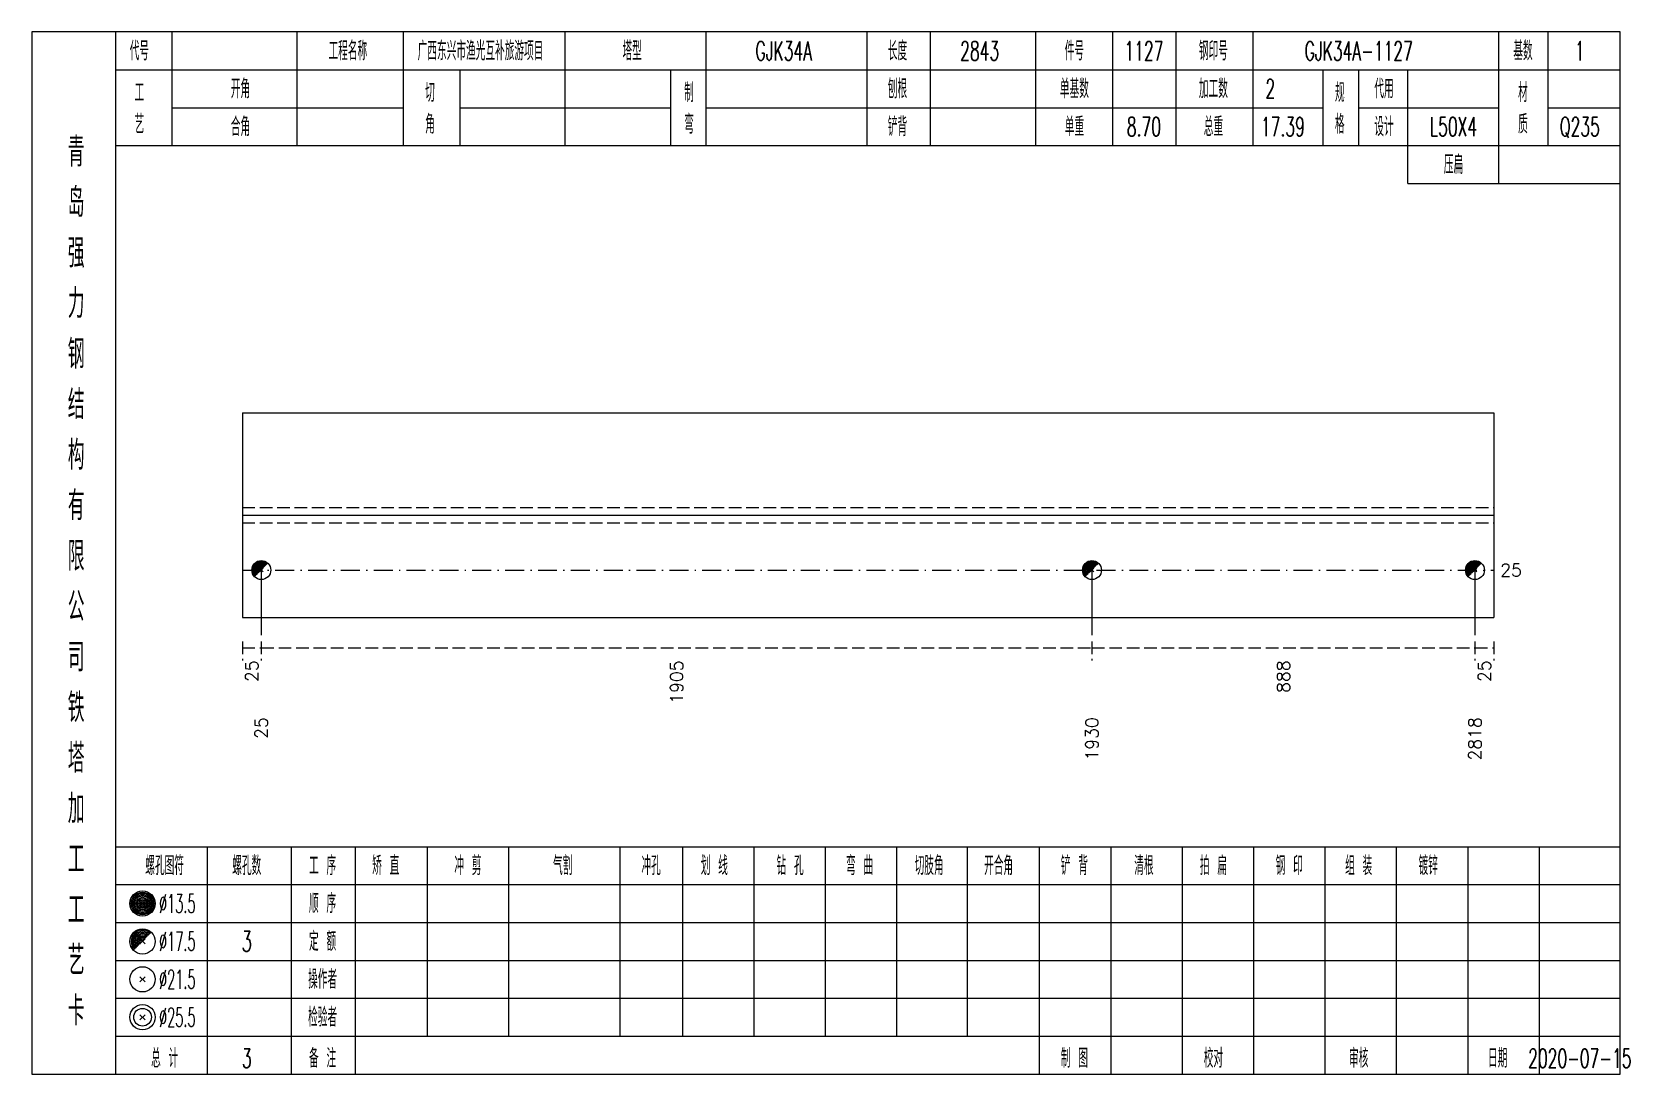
# Model space of a CAD drawing. Extents: x 0 to 2606, y -377 to 6479.
# Drawn here: x 2091.2 to 2344.1, y 1575 to 1740 of the extents above; entities that cross this region are included whole.
import ezdxf
from ezdxf.enums import TextEntityAlignment as Align

# ---------------------------------------------------------------- set-up
doc = ezdxf.new("R2010")
doc.units = 0
doc.header["$MEASUREMENT"] = 0
doc.linetypes.add('一点画线', pattern=[5.2, 3, -1, 0.2, -1])
doc.linetypes.add('虚线', pattern=[2.75, 2, -0.75])
doc.layers.get('0').update_dxf_attribs({"linetype": 'CONTINUOUS', "lineweight": 25})
doc.layers.add('1', color=7, linetype='CONTINUOUS', lineweight=25)
doc.layers.add('4', color=7, linetype='CONTINUOUS', lineweight=25)
doc.styles.get("Standard").update_dxf_attribs({"font": 'simplex.shx', "width": 0.7, "height": 3, "bigfont": 'gbhzfs.shx'})

msp = doc.modelspace()

# ---------------------------------------------------------------- texts
at = {"color": 7, "linetype": 'Continuous', "lineweight": 13}
msp.add_text('25', height=2, dxfattribs=at).set_placement((2323.6, 1654.8), align=Align.MIDDLE_LEFT)
at = {"color": 8, "linetype": 'Continuous', "lineweight": 9}
for s, p in [('25', (2126, 1640.5)), ('1905', (2193.24, 1640.5)), ('888', (2289.29, 1640.5)), ('25', (2321.1, 1640.5))]:
    msp.add_text(s, height=2, rotation=90, dxfattribs=at).set_placement(p, align=Align.MIDDLE_RIGHT)
at = {"layer": '1', "color": 7, "linetype": 'Continuous', "lineweight": 13}
for s, p in [('25', (2127.5, 1631.5)), ('1930', (2258.98, 1631.5)), ('2818', (2319.6, 1631.5))]:
    msp.add_text(s, height=2, rotation=90, dxfattribs=at).set_placement(p, align=Align.MIDDLE_RIGHT)
at = {"layer": '4', "color": 1, "linetype": 'Continuous', "lineweight": 13}
for s, height, width, p in [('代号', 3, 0.6, (2108.2, 1737)), ('工程名称', 3, 0.6, (2141.2, 1737)), ('广西东兴市渔光互补旅游项目', 3, 0.6, (2162.2, 1737)), ('塔型', 3, 0.6, (2186.2, 1737)), ('GJK34A', 3, 0.6, (2210.2, 1737)), ('长度', 3, 0.6, (2228.2, 1737)), ('2843', 3, 0.6, (2241.2, 1737)), ('件号', 3, 0.6, (2256.2, 1737)), ('1127', 3, 0.6, (2267.2, 1737)), ('钢印号', 3, 0.6, (2278.2, 1737)), ('GJK34A-1127', 3, 0.6, (2301.2, 1737)), ('基数', 3, 0.6, (2327.2, 1737)), ('1', 3, 0.6, (2336.2, 1737)), ('开角', 3, 0.6, (2124.2, 1731)), ('刨根', 3, 0.6, (2228.2, 1731)), ('单基数', 3, 0.6, (2256.2, 1731)), ('加工数', 3, 0.6, (2278.2, 1731)), ('代用', 3, 0.6, (2305.2, 1731)), ('工', 3, 0.6, (2108.2, 1730.4)), ('切', 3, 0.6, (2154.2, 1730.4)), ('制', 3, 0.6, (2195.2, 1730.4)), ('2', 3, 0.6, (2287.2, 1731)), ('规', 3, 0.6, (2298.2, 1730.4)), ('材', 3, 0.6, (2327.2, 1730.4)), ('艺', 3, 0.6, (2108.2, 1725.4)), ('合角', 3, 0.6, (2124.2, 1725)), ('角', 3, 0.6, (2154.2, 1725.4)), ('弯', 3, 0.6, (2195.2, 1725.4)), ('铲背', 3, 0.6, (2228.2, 1725)), ('单重', 3, 0.6, (2256.2, 1725)), ('8.70', 3, 0.6, (2267.2, 1725)), ('总重', 3, 0.6, (2278.2, 1725)), ('17.39', 3, 0.6, (2289.2, 1725)), ('格', 3, 0.6, (2298.2, 1725.4)), ('设计', 3, 0.6, (2305.2, 1725)), ('L50X4', 3, 0.6, (2316.2, 1725)), ('质', 3, 0.6, (2327.2, 1725.4)), ('Q235', 3, 0.6, (2336.2, 1725)), ('青', 4.6, 0.8, (2098.2, 1721)), ('压扁', 3, 0.6, (2316.2, 1719)), ('岛', 4.6, 0.8, (2098.2, 1713)), ('强', 4.6, 0.8, (2098.2, 1705)), ('力', 4.6, 0.8, (2098.2, 1697)), ('钢', 4.6, 0.8, (2098.2, 1689)), ('结', 4.6, 0.8, (2098.2, 1681)), ('构', 4.6, 0.8, (2098.2, 1673)), ('有', 4.6, 0.8, (2098.2, 1665)), ('限', 4.6, 0.8, (2098.2, 1657)), ('公', 4.6, 0.8, (2098.2, 1649)), ('司', 4.6, 0.8, (2098.2, 1641)), ('铁', 4.6, 0.8, (2098.2, 1633)), ('塔', 4.6, 0.8, (2098.2, 1625)), ('加', 4.6, 0.8, (2098.2, 1617)), ('工', 4.6, 0.8, (2098.2, 1609)), ('螺孔图符', 3, 0.6, (2112.2, 1608)), ('螺孔数', 3, 0.6, (2125.2, 1608)), ('工 序', 3, 0.6, (2137.2, 1608)), ('矫 直', 3, 0.6, (2147.2, 1608)), ('冲 剪', 3, 0.6, (2160.2, 1608)), ('气割', 3, 0.6, (2175.2, 1608)), ('冲孔', 3, 0.6, (2189.2, 1608)), ('划 线', 3, 0.6, (2199.2, 1608)), ('钻 孔', 3, 0.6, (2211.2, 1608)), ('弯 曲', 3, 0.6, (2222.2, 1608)), ('切肢角', 3, 0.6, (2233.2, 1608)), ('开合角', 3, 0.6, (2244.2, 1608)), ('铲 背', 3, 0.6, (2256.2, 1608)), ('清根', 3, 0.6, (2267.2, 1608)), ('拍 扁', 3, 0.6, (2278.2, 1608)), ('钢 印', 3, 0.6, (2290.2, 1608)), ('组 装', 3, 0.6, (2301.2, 1608)), ('镀锌', 3, 0.6, (2312.2, 1608)), ('顺 序', 3, 0.6, (2137.2, 1602)), ('工', 4.6, 0.8, (2098.2, 1601)), ('%%C13.5', 3, 0.5, (2114.2, 1602)), ('%%C17.5', 3, 0.5, (2114.2, 1596)), ('3', 3.2, 0.6, (2125.2, 1596)), ('定 额', 3, 0.6, (2137.2, 1596)), ('艺', 4.6, 0.8, (2098.2, 1593)), ('%%C21.5', 3, 0.5, (2114.2, 1590)), ('操作者', 3, 0.6, (2137.2, 1590)), ('卡', 4.6, 0.8, (2098.2, 1585)), ('%%C25.5', 3, 0.5, (2114.2, 1584)), ('检验者', 3, 0.6, (2137.2, 1584)), ('总 计', 3, 0.6, (2112.2, 1577.5)), ('3', 3, 0.6, (2125.2, 1577.5)), ('备 注', 3, 0.6, (2137.2, 1577.5)), ('制 图', 3, 0.6, (2256.2, 1577.5)), ('校对', 3, 0.6, (2278.2, 1577.5)), ('审核', 3, 0.6, (2301.2, 1577.5)), ('日期', 3, 0.6, (2323.2, 1577.5)), ('2020-07-15', 3, 0.6, (2336.2, 1577.5))]:
    msp.add_text(s, height=height, dxfattribs=dict(at, width=width)).set_placement(p, align=Align.MIDDLE_CENTER)

# ---------------------------------------------------------------- linework, layer by layer
at = {"color": 7, "linetype": 'Continuous', "lineweight": 18}
for p, q in [((2124.5, 1679.7), (2124.5, 1647.3)), ((2124.5, 1679.7), (2322.6, 1679.7)), ((2322.6, 1679.7), (2322.6, 1647.3)), ((2124.5, 1663.5), (2322.6, 1663.5))]:
    msp.add_line(p, q, dxfattribs=at)
at = {"color": 1, "linetype": '虚线', "lineweight": 18}
for p, q in [((2124.5, 1664.7), (2322.6, 1664.7)), ((2124.5, 1662.3), (2322.6, 1662.3))]:
    msp.add_line(p, q, dxfattribs=at)
at = {"color": 3, "linetype": '一点画线', "lineweight": 13}
msp.add_line((2124.5, 1654.8), (2322.6, 1654.8), dxfattribs=at)
at = {"color": 7, "linetype": 'Continuous', "lineweight": 13}
for p, q in [((2127.5, 1654.8), (2127.5, 1644.5)), ((2258.98, 1654.8), (2258.98, 1644.5)), ((2319.6, 1654.8), (2319.6, 1644.5))]:
    msp.add_line(p, q, dxfattribs=at)
at = {"color": 8, "linetype": '虚线', "lineweight": 9}
for p, q in [((2124.5, 1643.5), (2124.5, 1640.5)), ((2124.5, 1642.5), (2127.5, 1642.5)), ((2127.5, 1643.5), (2127.5, 1640.5)), ((2127.5, 1643.5), (2127.5, 1640.5)), ((2127.5, 1642.5), (2258.98, 1642.5)), ((2258.98, 1643.5), (2258.98, 1640.5)), ((2258.98, 1643.5), (2258.98, 1640.5)), ((2258.98, 1642.5), (2319.6, 1642.5)), ((2319.6, 1643.5), (2319.6, 1640.5)), ((2319.6, 1643.5), (2319.6, 1640.5)), ((2319.6, 1642.5), (2322.6, 1642.5)), ((2322.6, 1643.5), (2322.6, 1640.5))]:
    msp.add_line(p, q, dxfattribs=at)
at = {"layer": '1', "color": 7, "linetype": 'Continuous', "lineweight": 0}
for p, q in [((2127.2, 1654.5), (2127.8, 1655.1)), ((2127.2, 1655.1), (2127.8, 1654.5)), ((2258.68, 1654.5), (2259.28, 1655.1)), ((2258.68, 1655.1), (2259.28, 1654.5)), ((2319.3, 1654.5), (2319.9, 1655.1)), ((2319.3, 1655.1), (2319.9, 1654.5))]:
    msp.add_line(p, q, dxfattribs=at)
at = {"layer": '1', "color": 7, "linetype": 'Continuous', "lineweight": 18}
msp.add_line((2124.5, 1647.3), (2322.6, 1647.3), dxfattribs=at)
at = {"layer": '1', "color": 7, "linetype": 'Continuous', "lineweight": 13}
for centre in [(2127.5, 1654.8), (2258.98, 1654.8), (2319.6, 1654.8)]:
    msp.add_circle(centre, 1.5, dxfattribs=at)
for centre, radius in [((2127.5, 1654.8), 1.35), ((2127.5, 1654.8), 1.2), ((2127.5, 1654.8), 1.05), ((2127.5, 1654.8), 0.9), ((2127.5, 1654.8), 0.75), ((2127.5, 1654.8), 0.6), ((2127.5, 1654.8), 0.45), ((2127.5, 1654.8), 0.3), ((2127.5, 1654.8), 0.15), ((2258.98, 1654.8), 1.35), ((2258.98, 1654.8), 1.2), ((2258.98, 1654.8), 1.05), ((2258.98, 1654.8), 0.9), ((2258.98, 1654.8), 0.75), ((2258.98, 1654.8), 0.6), ((2258.98, 1654.8), 0.45), ((2258.98, 1654.8), 0.3), ((2258.98, 1654.8), 0.15), ((2319.6, 1654.8), 1.35), ((2319.6, 1654.8), 1.2), ((2319.6, 1654.8), 1.05), ((2319.6, 1654.8), 0.9), ((2319.6, 1654.8), 0.75), ((2319.6, 1654.8), 0.6), ((2319.6, 1654.8), 0.45), ((2319.6, 1654.8), 0.3), ((2319.6, 1654.8), 0.15)]:
    msp.add_arc(centre, radius, 45, 225, dxfattribs=at)
at = {"layer": '4', "color": 1, "linetype": 'Continuous', "lineweight": 18}
for p, q in [((2104.5, 1575), (2104.5, 1740)), ((2113.4, 1722), (2113.4, 1740)), ((2133.2, 1722), (2133.2, 1740)), ((2150, 1722), (2150, 1740)), ((2175.6, 1722), (2175.6, 1740)), ((2197.9, 1722), (2197.9, 1740)), ((2223.4, 1722), (2223.4, 1740)), ((2233.4, 1722), (2233.4, 1740)), ((2250.1, 1722), (2250.1, 1740)), ((2262.3, 1722), (2262.3, 1740)), ((2272.3, 1722), (2272.3, 1740)), ((2284.5, 1722), (2284.5, 1740)), ((2323.4, 1716), (2323.4, 1740)), ((2331.2, 1722), (2331.2, 1740)), ((2104.5, 1734), (2342.6, 1734)), ((2159, 1722), (2159, 1734)), ((2192.3, 1722), (2192.3, 1734)), ((2295.6, 1722), (2295.6, 1734)), ((2301.2, 1722), (2301.2, 1734)), ((2309, 1716), (2309, 1734)), ((2113.4, 1728), (2150, 1728)), ((2159, 1728), (2192.3, 1728)), ((2197.9, 1728), (2295.6, 1728)), ((2301.2, 1728), (2323.4, 1728)), ((2331.2, 1728), (2342.6, 1728)), ((2104.5, 1722), (2342.6, 1722)), ((2309, 1716), (2342.6, 1716)), ((2104.5, 1611), (2342.6, 1611)), ((2119, 1575), (2119, 1611)), ((2132.3, 1575), (2132.3, 1611)), ((2142.4, 1575), (2142.4, 1611)), ((2153.8, 1581), (2153.8, 1611)), ((2166.7, 1581), (2166.7, 1611)), ((2184.3, 1581), (2184.3, 1611)), ((2194.2, 1581), (2194.2, 1611)), ((2205.5, 1581), (2205.5, 1611)), ((2216.8, 1581), (2216.8, 1611)), ((2228.1, 1581), (2228.1, 1611)), ((2239.3, 1581), (2239.3, 1611)), ((2250.7, 1581), (2250.7, 1611)), ((2262, 1581), (2262, 1611)), ((2273.3, 1581), (2273.3, 1611)), ((2284.6, 1581), (2284.6, 1611)), ((2295.9, 1581), (2295.9, 1611)), ((2307.2, 1581), (2307.2, 1611)), ((2318.5, 1581), (2318.5, 1611)), ((2329.8, 1581), (2329.8, 1611)), ((2104.5, 1605), (2342.6, 1605)), ((2104.5, 1599), (2342.6, 1599)), ((2104.5, 1593), (2342.6, 1593)), ((2104.5, 1587), (2342.6, 1587)), ((2104.5, 1581), (2342.6, 1581)), ((2250.7, 1575), (2250.7, 1581)), ((2262, 1575), (2262, 1581)), ((2273.3, 1575), (2273.3, 1581)), ((2284.6, 1575), (2284.6, 1581)), ((2295.9, 1575), (2295.9, 1581)), ((2307.2, 1575), (2307.2, 1581)), ((2318.5, 1575), (2318.5, 1581)), ((2329.8, 1575), (2329.8, 1581))]:
    msp.add_line(p, q, dxfattribs=at)
at = {"layer": '4', "color": 7, "linetype": 'Continuous', "lineweight": 13}
for p, q in [((2108.5, 1601.8), (2108.9, 1602.2)), ((2108.9, 1601.8), (2108.5, 1602.2)), ((2108.3, 1589.6), (2109.1, 1590.4)), ((2109.1, 1589.6), (2108.3, 1590.4)), ((2108.3, 1583.6), (2109.1, 1584.4)), ((2109.1, 1583.6), (2108.3, 1584.4))]:
    msp.add_line(p, q, dxfattribs=at)
at = {"layer": '4', "color": 7, "linetype": 'Continuous', "lineweight": 0}
for p, q in [((2108.3, 1595.6), (2109.1, 1596.4)), ((2108.3, 1596.4), (2109.1, 1595.6))]:
    msp.add_line(p, q, dxfattribs=at)
at = {"layer": '4', "color": 1, "linetype": 'Continuous', "lineweight": 18}
msp.add_lwpolyline([(2091.2, 1740), (2091.2, 1575), (2342.6, 1575), (2342.6, 1740)], close=True, dxfattribs=at)
at = {"layer": '4', "color": 7, "linetype": 'Continuous', "lineweight": 13}
for centre, radius in [((2108.7, 1602), 2), ((2108.7, 1602), 1.8), ((2108.7, 1602), 1.6), ((2108.7, 1602), 1.4), ((2108.7, 1602), 1.2), ((2108.7, 1602), 1), ((2108.7, 1602), 0.8), ((2108.7, 1602), 0.6), ((2108.7, 1602), 0.4), ((2108.7, 1602), 0.2), ((2108.7, 1596), 2), ((2108.7, 1590), 2), ((2108.7, 1584), 2), ((2108.7, 1584), 1.4)]:
    msp.add_circle(centre, radius, dxfattribs=at)
for radius in [1.8, 1.6, 1.4, 1.2, 1, 0.8, 0.6, 0.4, 0.2]:
    msp.add_arc((2108.7, 1596), radius, 45, 225, dxfattribs=at)

msp.set_redraw_order([(e.dxf.handle, doc.entitydb.next_handle()) for e in msp.query("TEXT MTEXT ATTDEF DIMENSION ARC_DIMENSION")])  # texts and dimensions are drawn at this point

doc.saveas('drawing.dxf')
